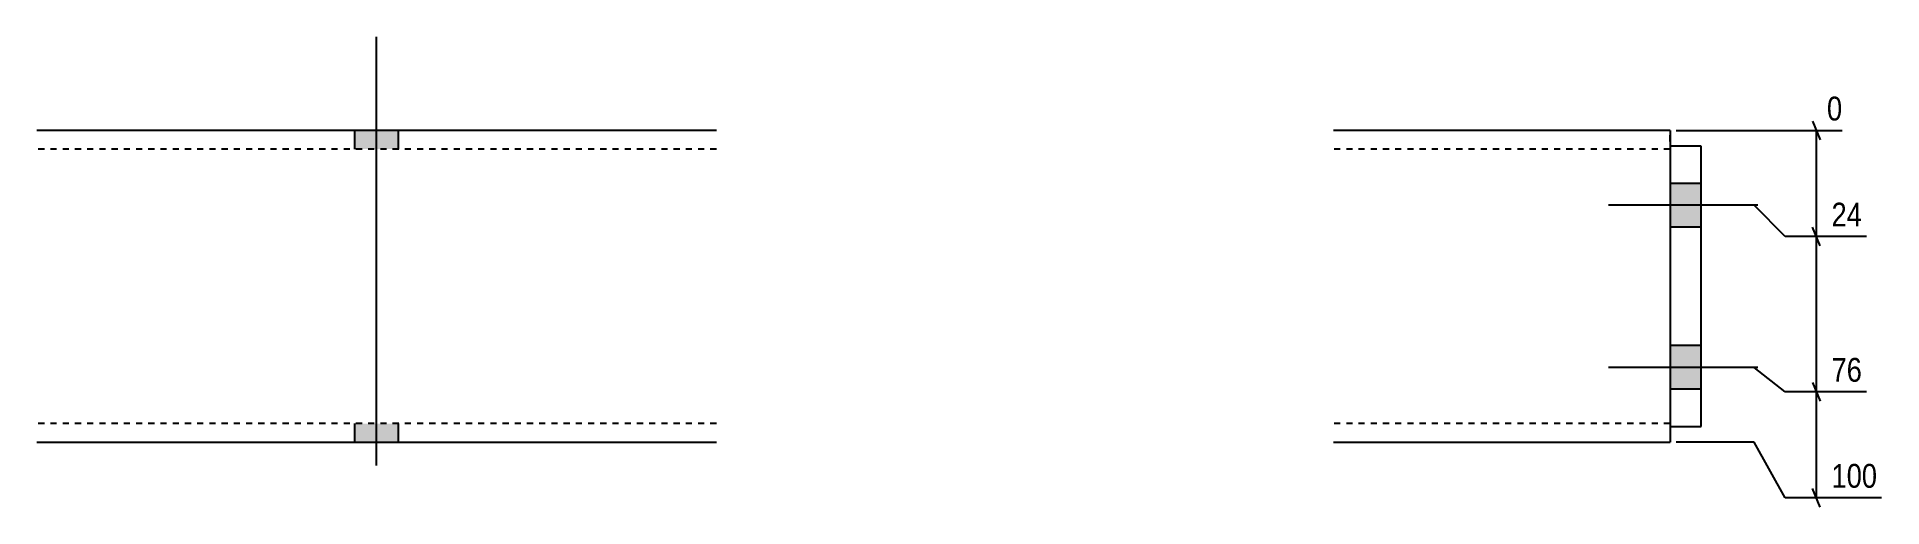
# Model space of a CAD drawing. Header units: millimetres. Extents: x 2 to 17245, y 2 to 277.
# Drawn here: x 8127 to 8719, y 17 to 168 of the extents above; entities that cross this region are included whole.
import ezdxf

# ---------------------------------------------------------------- set-up
doc = ezdxf.new("R2010")
doc.units = ezdxf.units.MM
doc.linetypes.add('DXK_LINE_DOT2', pattern=[3.9198, 1.9599, -1.9599])
doc.layers.add('MÅLSÆTNING', color=7, linetype='Continuous')
doc.layers.add('STÅL', color=7, linetype='Continuous')
doc.styles.add('Arial Narrow', font='ARIALN.TTF', dxfattribs={"height": 0.2})

msp = doc.modelspace()

# ---------------------------------------------------------------- hatches: boundary and pattern name
at = {"layer": 'STÅL', "linetype": 'Continuous'}
for points in [[(8243.32, 137.8), (8229.32, 137.8), (8229.32, 131.8), (8243.32, 131.8)], [(8243.32, 137.8), (8229.32, 137.8), (8229.32, 131.8), (8243.32, 131.8)], [(8661.32, 106.8), (8661.32, 120.8), (8651.32, 120.8), (8651.32, 106.8)], [(8661.32, 54.8), (8661.32, 68.8), (8651.32, 68.8), (8651.32, 54.8)], [(8243.32, 43.8), (8229.32, 43.8), (8229.32, 37.8), (8243.32, 37.8)], [(8243.32, 43.8), (8229.32, 43.8), (8229.32, 37.8), (8243.32, 37.8)]]:
    msp.add_hatch(color=96, dxfattribs=at).paths.add_polyline_path(points)

# ---------------------------------------------------------------- linework, layer by layer
at = {"layer": 'MÅLSÆTNING', "color": 7, "linetype": 'Continuous'}
for p, q in [((8653.32, 137.8), (8706.54, 137.8)), ((8697.06, 140.8), (8699.46, 134.8)), ((8698.26, 103.8), (8698.26, 137.8)), ((8678.26, 113.8), (8653.32, 113.8)), ((8678.26, 113.8), (8653.32, 113.8)), ((8688.26, 103.8), (8678.26, 113.8)), ((8688.26, 103.8), (8678.26, 113.8)), ((8699.46, 100.8), (8697.06, 106.8)), ((8699.46, 100.8), (8697.06, 106.8)), ((8714.33, 103.8), (8688.26, 103.8)), ((8714.33, 103.8), (8688.26, 103.8)), ((8698.26, 54), (8698.26, 103.8)), ((8678.26, 61.8), (8653.32, 61.8)), ((8678.26, 61.8), (8653.32, 61.8)), ((8688.26, 54), (8678.26, 61.8)), ((8688.26, 54), (8678.26, 61.8)), ((8714.33, 54), (8688.26, 54)), ((8714.33, 54), (8688.26, 54)), ((8697.06, 57), (8699.46, 51)), ((8697.06, 57), (8699.46, 51)), ((8698.26, 20), (8698.26, 54)), ((8678.26, 37.8), (8653.32, 37.8)), ((8688.26, 20), (8678.26, 37.8)), ((8719.2, 20), (8688.26, 20)), ((8699.46, 17), (8697.06, 23))]:
    msp.add_line(p, q, dxfattribs=at)
at = {"layer": 'STÅL', "color": 96, "linetype": 'Continuous'}
for p, q in [((8236.32, 30.3), (8236.32, 167.8)), ((8236.32, 30.3), (8236.32, 167.8)), ((8229.32, 131.8), (8229.32, 137.8)), ((8229.32, 131.8), (8229.32, 137.8)), ((8243.32, 131.8), (8243.32, 137.8)), ((8243.32, 131.8), (8243.32, 137.8)), ((8661.32, 120.8), (8651.32, 120.8)), ((8679.52, 113.8), (8631.52, 113.8)), ((8661.32, 106.8), (8651.32, 106.8)), ((8661.32, 68.8), (8651.32, 68.8)), ((8679.52, 61.8), (8631.52, 61.8)), ((8661.32, 54.8), (8651.32, 54.8)), ((8229.32, 37.8), (8229.32, 43.8)), ((8229.32, 37.8), (8229.32, 43.8)), ((8243.32, 37.8), (8243.32, 43.8)), ((8243.32, 37.8), (8243.32, 43.8))]:
    msp.add_line(p, q, dxfattribs=at)
at = {"layer": 'STÅL', "color": 2, "linetype": 'Continuous'}
for p, q in [((8345.32, 137.8), (8127.32, 137.8)), ((8651.32, 137.8), (8543.32, 137.8)), ((8651.32, 137.8), (8651.32, 136.89)), ((8651.32, 136.89), (8651.32, 125.8)), ((8661.32, 132.8), (8651.32, 132.8)), ((8661.32, 42.8), (8661.32, 132.8)), ((8651.32, 125.8), (8651.32, 49.8)), ((8651.32, 49.8), (8651.32, 37.8)), ((8651.32, 42.8), (8661.32, 42.8)), ((8127.32, 37.8), (8345.32, 37.8)), ((8543.32, 37.8), (8651.32, 37.8))]:
    msp.add_line(p, q, dxfattribs=at)
at = {"layer": 'STÅL', "color": 7, "linetype": 'DXK_LINE_DOT2'}
for p, q in [((8651.32, 134.29), (8651.32, 137.8)), ((8345.32, 131.8), (8127.32, 131.8)), ((8651.32, 131.8), (8543.32, 131.8)), ((8651.32, 132.8), (8651.32, 42.8)), ((8345.32, 43.8), (8127.32, 43.8)), ((8651.32, 43.8), (8543.32, 43.8))]:
    msp.add_line(p, q, dxfattribs=at)

# ---------------------------------------------------------------- next in the draw order: wipeouts: each hides what was drawn before it
at = {"color": 0, "linetype": 'Continuous'}
for points in [[(8708.14, 139.4), (8708.14, 150.6), (8700.06, 150.6), (8700.06, 139.4)], [(8714.47, 105.4), (8714.47, 116.6), (8701.52, 116.6), (8701.52, 105.4)], [(8714.47, 55.6), (8714.47, 66.8), (8701.52, 66.8), (8701.52, 55.6)], [(8719.34, 21.6), (8719.34, 32.8), (8701.52, 32.8), (8701.52, 21.6)]]:
    msp.add_wipeout(points, dxfattribs=at).dxf.layer = 'MÅLSÆTNING'

# ---------------------------------------------------------------- next in the draw order: texts
at = {"layer": 'MÅLSÆTNING', "color": 3, "linetype": 'Continuous', "style": 'Arial Narrow'}
for s, height, p in [('0', 7.64, (8701.66, 141)), ('24', 7.635, (8703.12, 107)), ('76', 7.635, (8703.12, 57.2)), ('100', 7.635, (8703.12, 23.2))]:
    msp.add_text(s, height=height, dxfattribs=at).set_placement(p)

doc.saveas('drawing.dxf')
